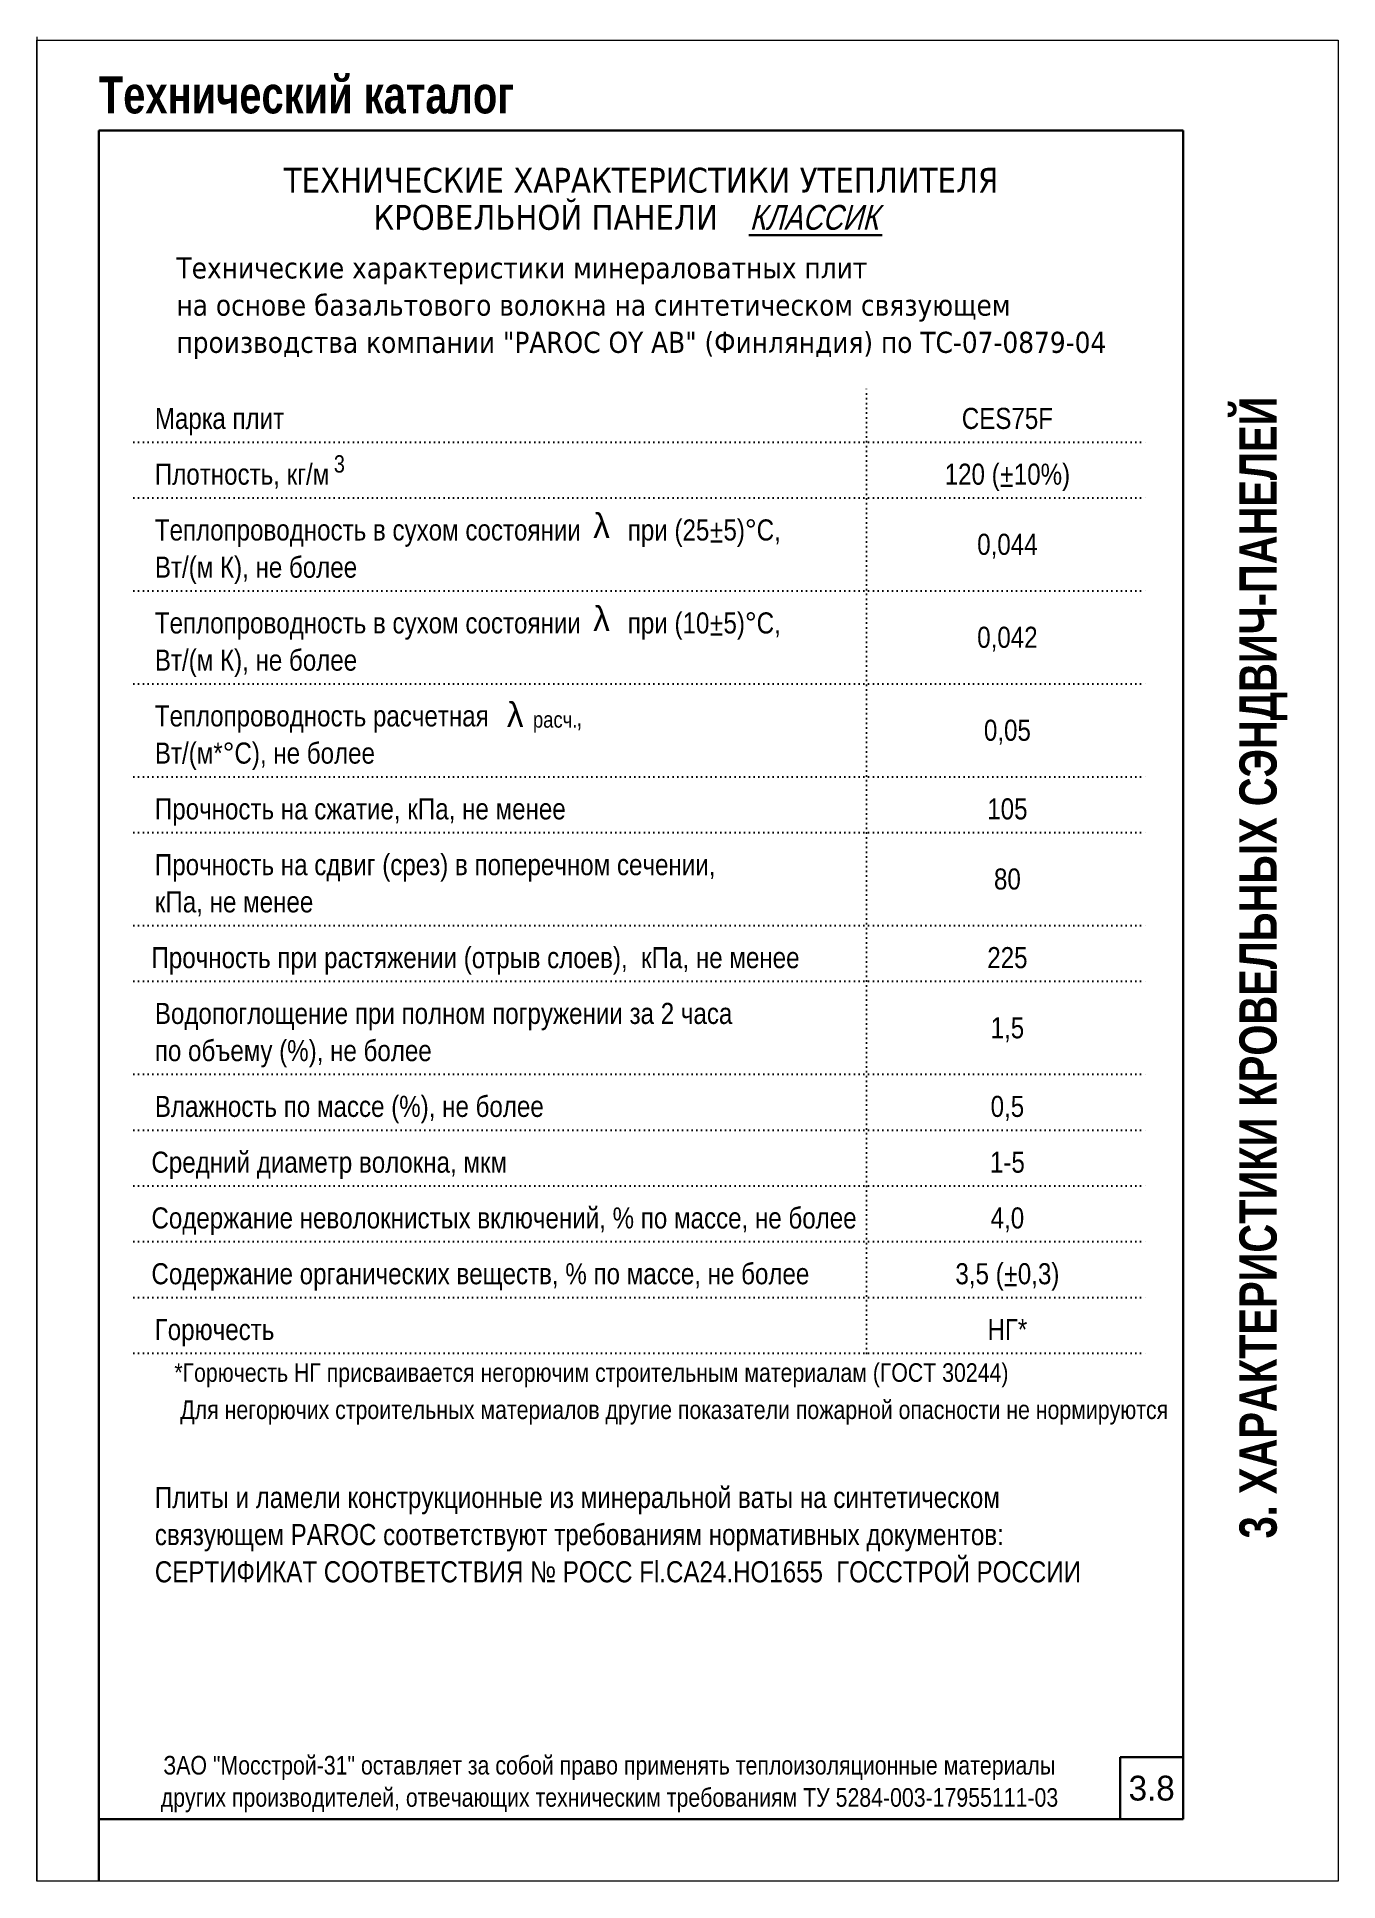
# Model space of a CAD drawing. Extents: x 5821 to 16321, y -13531 to 5774.
# Drawn here: x 13171 to 14221, y -4621 to -3133 of the extents above; entities that cross this region are included whole.
import ezdxf
from ezdxf.enums import TextEntityAlignment as Align

# ---------------------------------------------------------------- set-up
doc = ezdxf.new("R2010")
doc.units = 0
doc.header["$LTSCALE"] = 3
doc.linetypes.add('DOT2', pattern=[0.125, 0, -0.125])
doc.layers.get('0').update_dxf_attribs({"linetype": 'CONTINUOUS', "lineweight": 30})
doc.layers.add('new_fill', color=8, linetype='CONTINUOUS', lineweight=13)
doc.layers.add('RAZMER', color=7, linetype='CONTINUOUS', lineweight=9)
doc.layers.add('Punktir', color=7, linetype='CONTINUOUS')
doc.styles.add('LOGO', font='HATTEN.TTF')
doc.styles.get("Standard").update_dxf_attribs({"font": 'TAHOMA.TTF'})
doc.styles.add('style1', font='ARIALN.TTF')
doc.styles.add('style2', font='impact.TTF')
doc.styles.add('курсив', font='ARIAL.TTF', dxfattribs={"width": 0.8, "oblique": 15})

msp = doc.modelspace()

# ---------------------------------------------------------------- texts
for s, p in [('ТЕХНИЧЕСКИЕ ХАРАКТЕРИСТИКИ УТЕПЛИТЕЛЯ', (13658.59, -3249.09)), ('КРОВЕЛЬНОЙ ПАНЕЛИ', (13581.61, -3279.09))]:
    msp.add_text(s, height=20).set_placement(p, align=Align.MIDDLE_CENTER)
at = {"color": 1, "style": 'курсив', "oblique": 15, "width": 0.8}
msp.add_text('КЛАССИК', height=20, dxfattribs=at).set_placement((13746.09, -3279.09), align=Align.MIDDLE_LEFT)
at = {"color": 1}
for s, p in [('Технические характеристики минераловатных плит', (13283.77, -3328.38)), ('на основе базальтового волокна на синтетическом связующем', (13283.77, -3358.38)), ('производства компании "PAROC OY AB" (Финляндия) по ТС-07-0879-04', (13283.77, -3388.38))]:
    msp.add_text(s, height=17, dxfattribs=at).set_placement(p)
at = {"style": 'style1'}
for s, height, p in [('Марка плит', 17, (13266.29, -3449.76)), ('Плотность, кг/м', 17, (13266.29, -3494.76)), ('3', 14, (13410.73, -3484.96)), ('Теплопроводность в сухом состоянии       при (25+5)%%dC,', 17, (13266.29, -3539.76)), ('Вт/(м К), не более', 17, (13266.29, -3569.76)), ('Теплопроводность в сухом состоянии       при (10+5)%%dC,', 17, (13266.29, -3614.76)), ('Вт/(м К), не более', 17, (13266.29, -3644.76)), ('Теплопроводность расчетная             ,', 17, (13266.29, -3689.76)), ('Вт/(м*%%dC), не более', 17, (13266.29, -3719.76)), ('Прочность на сжатие, кПа, не менее', 17, (13266.29, -3764.76)), ('Прочность на сдвиг (срез) в поперечном сечении,', 17, (13266.29, -3809.76)), ('кПа, не менее', 17, (13266.29, -3839.76)), ('Прочность при растяжении (отрыв слоев),  кПа, не менее', 17, (13263.54, -3884.76)), ('Водопоглощение при полном погружении за 2 часа', 17, (13266.29, -3929.76)), ('по объему (%), не более', 17, (13266.29, -3959.76)), ('Влажность по массе (%), не более', 17, (13266.29, -4004.76)), ('Средний диаметр волокна, мкм', 17, (13263.54, -4049.76)), ('Содержание неволокнистых включений, % по массе, не более', 17, (13263.54, -4094.76)), ('Содержание органических веществ, % по массе, не более', 17, (13263.54, -4139.76)), ('Горючесть', 17, (13266.29, -4184.76)), ('*Горючесть НГ присваивается негорючим строительным материалам (ГОСТ 30244)', 15, (13282.05, -4218.47)), (' Для негорючих строительных материалов другие показатели пожарной опасности не нормируются', 15, (13282.05, -4248.47))]:
    msp.add_text(s, height=height, dxfattribs=at).set_placement(p)
for s, height, p in [('СЕS75F', 17, (13954.23, -3449.76)), ('120 (+10%)', 17, (13954.23, -3494.76)), ('105', 17, (13954.23, -3764.76)), ('225', 17, (13954.23, -3884.76)), ('0,5', 17, (13954.23, -4004.76)), ('1-5', 17, (13954.23, -4049.76)), ('4,0', 17, (13954.23, -4094.76)), ('3,5 (+0,3)', 17, (13954.23, -4139.76)), ('НГ*', 17, (13954.23, -4184.76)), ('ЗАО "Мосстрой-31" оставляет за собой право применять теплоизоляционные материалы', 15, (13633.14, -4535.24)), ('других производителей, отвечающих техническим требованиям ТУ 5284-003-17955111-03', 15, (13633.14, -4561.24))]:
    msp.add_text(s, height=height, dxfattribs=at).set_placement(p, align=Align.CENTER)
for s, height, p in [('0,044', 17, (13954.23, -3542.83)), ('0,042', 17, (13954.23, -3617.83)), ('расч.', 13, (13589.34, -3684.23)), ('0,05', 17, (13954.23, -3692.83)), ('80', 17, (13954.23, -3812.83)), ('1,5', 17, (13954.23, -3932.83))]:
    msp.add_text(s, height=height, dxfattribs=at).set_placement(p, align=Align.MIDDLE_CENTER)
at = {"color": 1, "style": 'style1'}
for s, p in [('Плиты и ламели конструкционные из минеральной ваты на синтетическом', (13266.29, -4320.21)), ('связующем PAROC соответствуют требованиям нормативных документов:', (13266.29, -4350.21)), ('СЕРТИФИКАТ СООТВЕТСТВИЯ № РОСС Fl.CA24.НО1655  ГОССТРОЙ РОССИИ', (13266.29, -4380.21))]:
    msp.add_text(s, height=17, dxfattribs=at).set_placement(p)
at = {"char_height": 20, "attachment_point": 8, "style": 'style1'}
for s, insert in [('{\\fGreekS|b0|i0|c204|p0;λ}', (13626.71, -3537.76)), ('{\\fGreekS|b0|i0|c204|p0;λ}', (13626.71, -3612.76)), ('{\\fGreekS|b0|i0|c204|p0;λ   }', (13557.06, -3690.18))]:
    msp.add_mtext(s, dxfattribs=dict(at, insert=insert))
at = {"layer": 'new_fill', "style": 'style2'}
msp.add_text('Технический каталог', height=30, dxfattribs=at).set_placement((13221.1, -3195.19))
msp.add_text('3. ХАРАКТЕРИСТИКИ КРОВЕЛЬНЫХ СЭНДВИЧ-ПАНЕЛЕЙ', height=30, rotation=90, dxfattribs=at).set_placement((14156.46, -3884.31), align=Align.MIDDLE_CENTER)
at = {"layer": 'new_fill', "style": 'LOGO'}
msp.add_text('3.8', height=20, dxfattribs=at).set_placement((14070.64, -4546.24), align=Align.MIDDLE_CENTER)

# ---------------------------------------------------------------- linework, layer by layer
at = {"color": 1}
for p, q in [((14096.09, -3209.09), (13221.09, -3209.09)), ((13221.09, -3209.09), (13221.09, -4621.24)), ((14096.09, -3209.09), (14096.09, -4571.24)), ((13745.56, -3293.42), (13853.22, -3293.42)), ((14045.18, -4521.24), (14096.09, -4521.24)), ((14045.18, -4521.24), (14045.18, -4571.24)), ((14096.09, -4571.24), (13221.09, -4571.24))]:
    msp.add_line(p, q, dxfattribs=at)
for p, q in [((13949.05, -3495.65), (13958.29, -3495.65)), ((13714.84, -3540.57), (13724.08, -3540.57)), ((13714.84, -3615.57), (13724.08, -3615.57)), ((13952.26, -4140.4), (13961.5, -4140.4))]:
    msp.add_line(p, q)
at = {"layer": 'new_fill', "color": 7, "lineweight": 0}
msp.add_line((13171.09, -3133.49), (13171.09, -4618.49), dxfattribs=at)
at = {"layer": 'Punktir', "linetype": 'DOT2', "ltscale": 10}
for p, q in [((13840.64, -4195.33), (13840.64, -3415.33)), ((13249.37, -3460.33), (14067.82, -3460.33)), ((13249.37, -3505.33), (14067.82, -3505.33)), ((13249.37, -3580.33), (14067.82, -3580.33)), ((13249.37, -3655.33), (14067.82, -3655.33)), ((13249.37, -3730.33), (14067.82, -3730.33)), ((13249.37, -3775.33), (14067.82, -3775.33)), ((13249.37, -3850.33), (14067.82, -3850.33)), ((13249.37, -3895.33), (14067.82, -3895.33)), ((13249.37, -3970.33), (14067.82, -3970.33)), ((13249.37, -4015.33), (14067.82, -4015.33)), ((13249.37, -4060.33), (14067.82, -4060.33)), ((13249.37, -4105.33), (14067.82, -4105.33)), ((13249.37, -4150.33), (14067.82, -4150.33)), ((13249.37, -4195.33), (14067.82, -4195.33))]:
    msp.add_line(p, q, dxfattribs=at)
at = {"layer": 'RAZMER'}
for p, q in [((13171.09, -3133.49), (13171.09, -4618.49)), ((13171.09, -3133.49), (13171.09, -4618.49)), ((13171.09, -3133.49), (13171.09, -4618.49)), ((13171.09, -3133.49), (13171.09, -4618.49)), ((13171.09, -3133.49), (13171.09, -4618.49)), ((13171.09, -3133.49), (13171.09, -4618.49)), ((13171.09, -3133.49), (13171.09, -4618.49)), ((13171.09, -3133.49), (13171.09, -4618.49)), ((13171.09, -3133.49), (13171.09, -4618.49)), ((13171.09, -3133.49), (13171.09, -4618.49)), ((13171.09, -3133.49), (13171.09, -4618.49)), ((13171.09, -3133.49), (13171.09, -4618.49)), ((13171.09, -3133.49), (13171.09, -4618.49)), ((13171.09, -3133.49), (13171.09, -4618.49)), ((13171.09, -3133.49), (13171.09, -4618.49)), ((13171.09, -3133.49), (13171.09, -4618.49)), ((13171.09, -3133.49), (13171.09, -4618.49)), ((13171.09, -3133.49), (13171.09, -4618.49)), ((13171.09, -3133.49), (13171.09, -4618.49)), ((13171.09, -3133.49), (13171.09, -4618.49)), ((13171.09, -3133.49), (13171.09, -4618.49)), ((13171.09, -3133.49), (13171.09, -4618.49)), ((13171.09, -3133.49), (13171.09, -4618.49)), ((13171.09, -3133.49), (13171.09, -4618.49)), ((13171.09, -3133.49), (13171.09, -4618.49)), ((13171.09, -3133.49), (13171.09, -4618.49)), ((13171.09, -3133.49), (13171.09, -4618.49)), ((13171.09, -3133.49), (13171.09, -4618.49)), ((13171.09, -3133.49), (13171.09, -4618.49)), ((13171.09, -3133.49), (13171.09, -4618.49)), ((13171.09, -3133.49), (13171.09, -4618.49)), ((13171.09, -3133.49), (13171.09, -4618.49)), ((13171.09, -3133.49), (13171.09, -4618.49)), ((13171.09, -3133.49), (13171.09, -4618.49)), ((13171.09, -3133.49), (13171.09, -4618.49)), ((13171.09, -3133.49), (13171.09, -4618.49)), ((13171.09, -3133.49), (13171.09, -4618.49)), ((13171.09, -3133.49), (13171.09, -4618.49)), ((13171.09, -3133.49), (13171.09, -4618.49)), ((13171.09, -3133.49), (13171.09, -4618.49)), ((13171.09, -3133.49), (13171.09, -4618.49)), ((13171.09, -3133.49), (13171.09, -4618.49)), ((13171.09, -3133.49), (13171.09, -4618.49)), ((13171.09, -3133.49), (13171.09, -4618.49)), ((13171.09, -3133.49), (13171.09, -4618.49)), ((13171.09, -3133.49), (13171.09, -4618.49)), ((13171.09, -3133.49), (13171.09, -4618.49)), ((13171.09, -3133.49), (13171.09, -4618.49)), ((13171.09, -3133.49), (13171.09, -4618.49)), ((13171.09, -3133.49), (13171.09, -4618.49)), ((13171.09, -3133.49), (13171.09, -4618.49)), ((13171.09, -3133.49), (13171.09, -4618.49)), ((13171.09, -3133.49), (13171.09, -4618.49)), ((13171.09, -3133.49), (13171.09, -4618.49)), ((13171.09, -3133.49), (13171.09, -4618.49)), ((13171.09, -3133.49), (13171.09, -4618.49)), ((13171.09, -3133.49), (13171.09, -4618.49)), ((13171.09, -3133.49), (13171.09, -4618.49)), ((13171.09, -3133.49), (13171.09, -4618.49)), ((13171.09, -3133.49), (13171.09, -4618.49)), ((13171.09, -3133.49), (13171.09, -4618.49)), ((13171.09, -3133.49), (13171.09, -4618.49)), ((13171.09, -3133.49), (13171.09, -4618.49)), ((13171.09, -3133.49), (13171.09, -4618.49)), ((13171.09, -3133.49), (13171.09, -4618.49)), ((13171.09, -3133.49), (13171.09, -4618.49)), ((13171.09, -3133.49), (13171.09, -4618.49)), ((13171.09, -3133.49), (13171.09, -4618.49)), ((13171.09, -3133.49), (13171.09, -4618.49)), ((13171.09, -3133.49), (13171.09, -4618.49)), ((13171.09, -3133.49), (13171.09, -4618.49)), ((13171.09, -3133.49), (13171.09, -4618.49)), ((13171.09, -3133.49), (13171.09, -4618.49)), ((13171.09, -3133.49), (13171.09, -4618.49)), ((13171.09, -3133.49), (13171.09, -4618.49)), ((13171.09, -3133.49), (13171.09, -4618.49)), ((13171.09, -3133.49), (13171.09, -4618.49)), ((13171.09, -3133.49), (13171.09, -4618.49)), ((13171.09, -3133.49), (13171.09, -4618.49)), ((13171.09, -3133.49), (13171.09, -4618.49)), ((13171.09, -3133.49), (13171.09, -4618.49)), ((13171.09, -3133.49), (13171.09, -4618.49)), ((13171.09, -3133.49), (13171.09, -4618.49)), ((13171.09, -3133.49), (13171.09, -4618.49)), ((13171.09, -3136.24), (13171.09, -4621.24)), ((13171.09, -3136.24), (13171.09, -4621.24)), ((13171.09, -3136.24), (13171.09, -4621.24)), ((13171.09, -3136.24), (13171.09, -4621.24)), ((13171.09, -3136.24), (13171.09, -4621.24)), ((13171.09, -3136.24), (13171.09, -4621.24)), ((13171.09, -3136.24), (13171.09, -4621.24)), ((13171.09, -3136.24), (13171.09, -4621.24)), ((13171.09, -3136.24), (13171.09, -4621.24)), ((13171.09, -3136.24), (13171.09, -4621.24)), ((13171.09, -3136.24), (13171.09, -4621.24)), ((13171.09, -3136.24), (13171.09, -4621.24)), ((13171.09, -3136.24), (13171.09, -4621.24)), ((13171.09, -3136.24), (13171.09, -4621.24)), ((13171.09, -3136.24), (13171.09, -4621.24)), ((13171.09, -3136.24), (13171.09, -4621.24)), ((13171.09, -3136.24), (13171.09, -4621.24)), ((13171.09, -3136.24), (13171.09, -4621.24)), ((13171.09, -3136.24), (13171.09, -4621.24)), ((13171.09, -3136.24), (13171.09, -4621.24)), ((13171.09, -3136.24), (13171.09, -4621.24)), ((13171.09, -3136.24), (13171.09, -4621.24)), ((13171.09, -3136.24), (13171.09, -4621.24)), ((13171.09, -3136.24), (13171.09, -4621.24)), ((13171.09, -3136.24), (13171.09, -4621.24)), ((13171.09, -3136.24), (13171.09, -4621.24)), ((13171.09, -3136.24), (13171.09, -4621.24)), ((13171.09, -3136.24), (13171.09, -4621.24)), ((13171.09, -3136.24), (13171.09, -4621.24)), ((13171.09, -3136.24), (13171.09, -4621.24)), ((13171.09, -3136.24), (13171.09, -4621.24)), ((13171.09, -3136.24), (13171.09, -4621.24)), ((13171.09, -3136.24), (13171.09, -4621.24)), ((13171.09, -3136.24), (13171.09, -4621.24)), ((13171.09, -3136.24), (13171.09, -4621.24)), ((13171.09, -3136.24), (13171.09, -4621.24)), ((13171.09, -3136.24), (13171.09, -4621.24)), ((13171.09, -3136.24), (13171.09, -4621.24)), ((13171.09, -3136.24), (13171.09, -4621.24)), ((13171.09, -3136.24), (13171.09, -4621.24)), ((13171.09, -3136.24), (13171.09, -4621.24)), ((13171.09, -3136.24), (13171.09, -4621.24)), ((13171.09, -3136.24), (13171.09, -4621.24)), ((13171.09, -3136.24), (13171.09, -4621.24)), ((13171.09, -3136.24), (13171.09, -4621.24)), ((13171.09, -3136.24), (13171.09, -4621.24)), ((13171.09, -3136.24), (13171.09, -4621.24)), ((13171.09, -3136.24), (13171.09, -4621.24)), ((13171.09, -3136.24), (13171.09, -4621.24)), ((13171.09, -3136.24), (13171.09, -4621.24)), ((13171.09, -3136.24), (13171.09, -4621.24)), ((13171.09, -3136.24), (13171.09, -4621.24)), ((13171.09, -3136.24), (13171.09, -4621.24)), ((13171.09, -3136.24), (13171.09, -4621.24)), ((13171.09, -3136.24), (13171.09, -4621.24)), ((13171.09, -3136.24), (13171.09, -4621.24)), ((13171.09, -3136.24), (13171.09, -4621.24)), ((13171.09, -3136.24), (13171.09, -4621.24)), ((13171.09, -3136.24), (13171.09, -4621.24)), ((13171.09, -3136.24), (13171.09, -4621.24)), ((13171.09, -3136.24), (13171.09, -4621.24)), ((13171.09, -3136.24), (13171.09, -4621.24)), ((13171.09, -3136.24), (13171.09, -4621.24)), ((13171.09, -3136.24), (13171.09, -4621.24)), ((13171.09, -4621.24), (13171.09, -3136.24))]:
    msp.add_line(p, q, dxfattribs=at)
msp.add_lwpolyline([(13171.09, -3136.24), (14221.09, -3136.24), (14221.09, -4621.24), (13171.09, -4621.24)], close=True, dxfattribs=at)

msp.set_redraw_order([(e.dxf.handle, doc.entitydb.next_handle()) for e in msp.query("TEXT MTEXT ATTDEF DIMENSION ARC_DIMENSION")])  # texts and dimensions are drawn at this point

doc.saveas('drawing.dxf')
